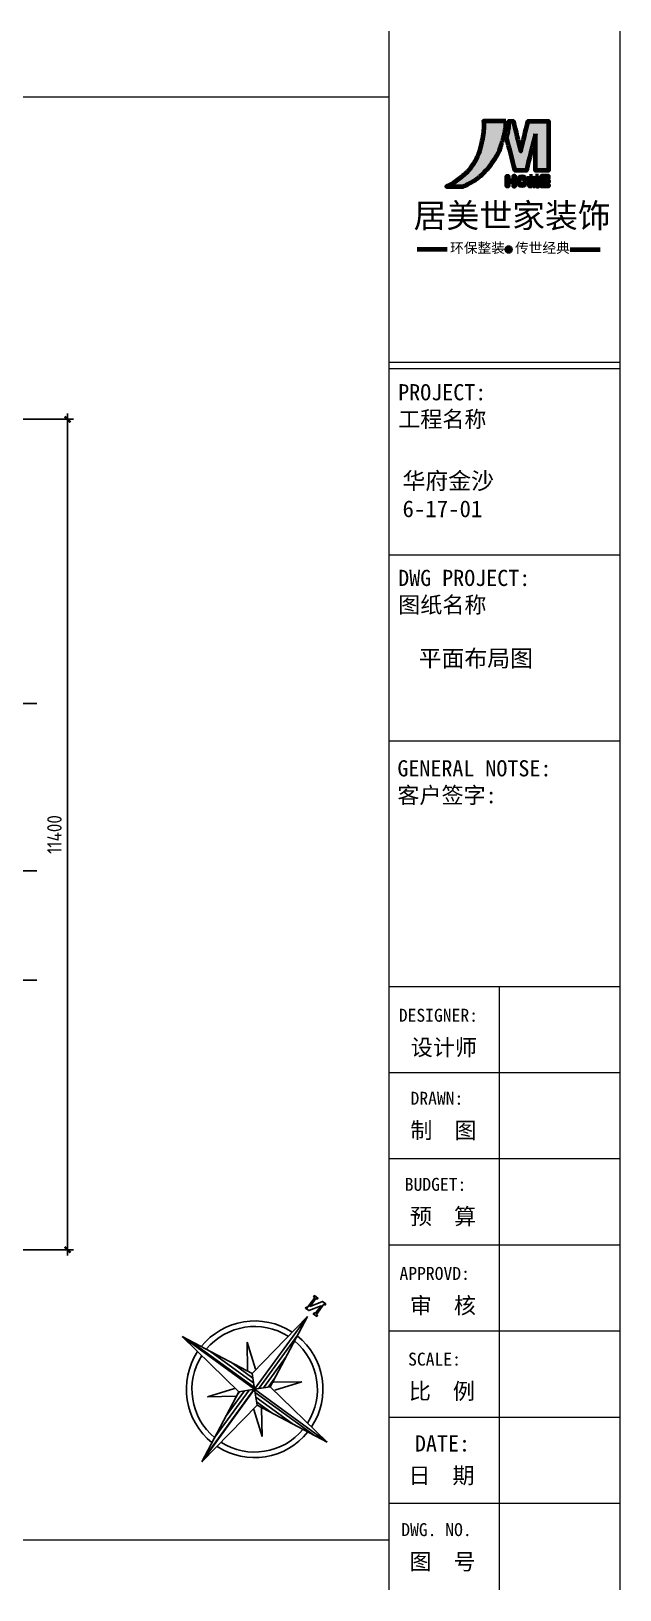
# Model space of a CAD drawing. Extents: x 643133 to 135659452, y -425133 to -387116.
# Drawn here: x 727485 to 735576, y -408736 to -387338 of the extents above; entities that cross this region are included whole.
import ezdxf
from ezdxf.enums import TextEntityAlignment as Align

# ---------------------------------------------------------------- set-up
doc = ezdxf.new("R2010")
doc.units = 0
doc.header["$LTSCALE"] = 10
doc.header["$MEASUREMENT"] = 0
for name, color, linetype in [('30', 30, 'Continuous'), ('34', 34, 'Continuous'), ('38', 38, 'Continuous')]:
    doc.layers.add(name, color=color, linetype=linetype)
doc.styles.add('12354', font='', dxfattribs={"height": 180})
doc.styles.add('ATT', font='')
doc.styles.get("Standard").update_dxf_attribs({"font": 'gbenor.shx', "bigfont": 'gbcbig.shx'})
doc.styles.get('12354').set_extended_font_data('SimSun')
doc.styles.get('ATT').set_extended_font_data('SimSun')

msp = doc.modelspace()

# ---------------------------------------------------------------- texts
at = {"layer": '30', "insert": (727805.5, -398366.8), "char_height": 200, "attachment_point": 5, "rotation": 90}
msp.add_mtext('11400', dxfattribs=at)
at = {"layer": '34', "style": '12354'}
for s, height, p in [('PROJECT:', 222.22, (732529.9, -392295)), ('工程名称', 222.22, (732529.9, -392664.3)), ('DWG PROJECT:', 222.218, (732529.9, -394844)), ('图纸名称', 222.22, (732529.9, -395213.2)), ('GENERAL NOTSE:', 222.218, (732518.6, -397457.8)), ('客户签字:', 222.22, (732518.6, -397827.1)), ('DESIGNER:', 177.77, (732537.7, -400848)), ('设计师', 222.22, (732702.9, -401289.2)), ('DRAWN:', 177.77, (732698.8, -401987.9)), ('制  图', 222.22, (732696.6, -402427.6)), ('BUDGET:', 177.77, (732619.6, -403169.2)), ('预  算', 222.22, (732691.6, -403608.9)), ('APPROVD:', 177.77, (732547.4, -404392.7)), ('审  核', 222.22, (732689.9, -404832.4)), ('SCALE:', 177.77, (732665.9, -405569.1)), ('比  例', 222.22, (732676.3, -406008.8)), ('DATE:', 222.22, (732759.9, -406726.3)), ('日  期', 222.22, (732668.9, -407166)), ('DWG. NO.', 177.77, (732571.9, -407909.4)), ('图  号', 222.22, (732684.7, -408349.1))]:
    msp.add_text(s, height=height, dxfattribs=at).set_placement(p, align=Align.MIDDLE_LEFT)
at = {"layer": '34', "linetype": 'ByBlock', "lineweight": -3, "char_height": 230.4, "width": 1957.949, "attachment_point": 1, "style": 'ATT'}
for s, insert in [('华府金沙6-17-01', (732588.6, -393395.7)), ('平面布局图', (732810.8, -395832.3))]:
    msp.add_mtext(s, dxfattribs=dict(at, insert=insert))

# ---------------------------------------------------------------- blocks, each defined once
blk = doc.blocks.new('A$C2F4C2F6D')
at = {"layer": '34', "lineweight": 70}
h = blk.add_hatch(color=256, dxfattribs=at)
h.dxf.hatch_style = 1
edge = h.paths.add_edge_path()
edge.add_spline(control_points=[(739, 1367), (741, 1347), (745, 1304), (733, 1230), (722, 1159), (703, 1075), (674, 1004), (632, 932), (582, 861), (512, 804), (441, 747), (395, 727), (369, 716)], knot_values=[821.693615, 821.693615, 821.693615, 821.693615, 881.714285, 951.692164, 1042.873539, 1097.88705, 1211.017281, 1271.746573, 1347.160579, 1471.309437, 1537.857957, 1620.799899, 1620.799899, 1620.799899, 1620.799899], weights=[1, 1, 1, 1, 1, 1, 1, 1, 1, 1, 1, 1, 1], degree=3, periodic=0)
edge.add_spline(control_points=[(369, 716), (425, 716), (481, 716), (537, 716)], knot_values=[820.693615, 820.693615, 820.693615, 820.693615, 821.693615, 821.693615, 821.693615, 821.693615], weights=[1, 1, 1, 1], degree=3, periodic=0)
edge.add_spline(control_points=[(537, 716), (556, 726), (602, 749), (661, 783), (716, 827), (755, 866), (797, 912), (831, 959), (870, 1018), (901, 1075), (916, 1136), (936, 1188), (950, 1246), (959, 1299), (962, 1337), (962, 1359), (962, 1367)], knot_values=[0, 0, 0, 0, 63.625453, 157.471195, 201.223304, 273.64864, 324.749062, 388.755508, 445.405141, 541.77799, 574.43262, 635.347493, 707.473665, 753.740434, 797.337565, 820.693615, 820.693615, 820.693615, 820.693615], weights=[1, 1, 1, 1, 1, 1, 1, 1, 1, 1, 1, 1, 1, 1, 1, 1, 1], degree=3, periodic=0)
edge.add_spline(control_points=[(962, 1367), (888, 1367), (814, 1367), (739, 1367)], knot_values=[1620.799899, 1620.799899, 1620.799899, 1620.799899, 1621.799899, 1621.799899, 1621.799899, 1621.799899], weights=[1, 1, 1, 1], degree=3, periodic=0)
edge = h.paths.add_edge_path()
edge.add_spline(control_points=[(1109, 1067), (1084, 1167), (1060, 1267), (1035, 1367)], knot_values=[5, 5, 5, 5, 6, 6, 6, 6], weights=[1, 1, 1, 1], degree=3, periodic=0)
edge.add_spline(control_points=[(1035, 1367), (1020, 1367), (1006, 1367), (991, 1367)], knot_values=[6, 6, 6, 6, 7, 7, 7, 7], weights=[1, 1, 1, 1], degree=3, periodic=0)
edge.add_spline(control_points=[(991, 1367), (992, 1359), (993, 1338), (990, 1299), (982, 1253), (972, 1221), (967, 1205)], knot_values=[7, 7, 7, 7, 30.180111, 71.314603, 122.667075, 171.80595, 171.80595, 171.80595, 171.80595], weights=[1, 1, 1, 1, 1, 1, 1], degree=3, periodic=0)
edge.add_spline(control_points=[(967, 1205), (996, 1096), (1024, 987), (1053, 877)], knot_values=[171.80595, 171.80595, 171.80595, 171.80595, 172.80595, 172.80595, 172.80595, 172.80595], weights=[1, 1, 1, 1], degree=3, periodic=0)
edge.add_spline(control_points=[(1053, 877), (1091, 877), (1128, 877), (1166, 877)], knot_values=[172.80595, 172.80595, 172.80595, 172.80595, 173.80595, 173.80595, 173.80595, 173.80595], weights=[1, 1, 1, 1], degree=3, periodic=0)
edge.add_spline(control_points=[(1166, 877), (1196, 998), (1226, 1118), (1257, 1239)], knot_values=[173.80595, 173.80595, 173.80595, 173.80595, 174.80595, 174.80595, 174.80595, 174.80595], weights=[1, 1, 1, 1], degree=3, periodic=0)
edge.add_spline(control_points=[(1257, 1239), (1257, 1118), (1257, 998), (1257, 877)], knot_values=[0, 0, 0, 0, 1, 1, 1, 1], weights=[1, 1, 1, 1], degree=3, periodic=0)
edge.add_spline(control_points=[(1257, 877), (1301, 877), (1345, 877), (1388, 877)], knot_values=[1, 1, 1, 1, 2, 2, 2, 2], weights=[1, 1, 1, 1], degree=3, periodic=0)
edge.add_spline(control_points=[(1388, 877), (1388, 1041), (1388, 1204), (1388, 1367)], knot_values=[2, 2, 2, 2, 3, 3, 3, 3], weights=[1, 1, 1, 1], degree=3, periodic=0)
edge.add_spline(control_points=[(1388, 1367), (1320, 1367), (1251, 1367), (1183, 1367)], knot_values=[3, 3, 3, 3, 4, 4, 4, 4], weights=[1, 1, 1, 1], degree=3, periodic=0)
edge.add_spline(control_points=[(1183, 1367), (1158, 1267), (1134, 1167), (1109, 1067)], knot_values=[4, 4, 4, 4, 5, 5, 5, 5], weights=[1, 1, 1, 1], degree=3, periodic=0)
h = blk.add_hatch(color=256, dxfattribs=at)
h.dxf.hatch_style = 1
h.paths.add_polyline_path([(1051, 819), (1036, 819), (1036, 777), (986, 777), (986, 819), (971, 819), (971, 719), (986, 719), (986, 762), (1036, 762), (1036, 719), (1051, 719)])
h = blk.add_hatch(color=256, dxfattribs=at)
h.dxf.hatch_style = 1
h.paths.add_polyline_path([(1168, 769, 1), (1077, 769, 1)])
h.paths.add_polyline_path([(1092, 769, -1), (1153, 769, -1)], flags=16)
h = blk.add_hatch(color=256, dxfattribs=at)
h.dxf.hatch_style = 1
h.paths.add_polyline_path([(1213, 804), (1215, 804), (1232, 719), (1253, 719), (1269, 804), (1271, 804), (1271, 719), (1286, 719), (1286, 819), (1256, 819), (1242, 744), (1228, 819), (1198, 819), (1198, 719), (1213, 719)])
h = blk.add_hatch(color=256, dxfattribs=at)
h.dxf.hatch_style = 1
h.paths.add_polyline_path([(1336, 760), (1386, 760), (1386, 776), (1336, 776), (1336, 804), (1388, 804), (1388, 819), (1318, 819), (1318, 804), (1318, 719), (1336, 719), (1388, 719), (1388, 734), (1336, 734)])
h = blk.add_hatch(color=256, dxfattribs=at)
h.dxf.hatch_style = 1
h.paths.add_polyline_path([(1009, 89, 1), (969, 89, 1)])
for p, q in [((1198, 819), (1228, 819)), ((1207, 819), (1222, 819)), ((1215, 804), (1232, 719)), ((1228, 819), (1242, 744)), ((1242, 744), (1256, 819)), ((1253, 719), (1269, 804)), ((1266, 819), (1256, 819)), ((1286, 819), (1256, 819)), ((1253, 719), (1232, 719)), ((376, 89), (76, 89)), ((1601, 89), (1901, 89))]:
    blk.add_line(p, q, dxfattribs=at)
for points in [[(986, 762), (986, 719), (971, 719), (971, 819), (986, 819), (986, 777)], [(986, 777), (1036, 777)], [(1036, 762), (1036, 719), (1051, 719), (1051, 819), (1036, 819), (1036, 777)], [(1215, 804), (1213, 804), (1213, 719), (1198, 719), (1198, 819)], [(1269, 804), (1271, 804), (1271, 719), (1286, 719), (1286, 819)], [(1336, 804), (1388, 804), (1388, 819), (1318, 819), (1318, 804)], [(1336, 719), (1318, 719), (1318, 804)], [(1336, 804), (1336, 776)], [(1036, 762), (986, 762)], [(1336, 734), (1388, 734), (1388, 719), (1318, 719), (1318, 734)], [(1336, 776), (1386, 776), (1386, 760), (1336, 760)], [(1336, 760), (1336, 734)]]:
    blk.add_lwpolyline(points, dxfattribs=at)
for centre, radius in [((1123, 769), 45.5), ((1123, 769), 30.5), ((989, 89), 20)]:
    blk.add_circle(centre, radius, dxfattribs=at)
for points, knots in [([(1257, 1239), (1257, 1118), (1257, 998), (1257, 877), (1301, 877), (1345, 877), (1388, 877), (1388, 1041), (1388, 1204), (1388, 1367), (1320, 1367), (1251, 1367), (1183, 1367), (1158, 1267), (1134, 1167), (1109, 1067), (1084, 1167), (1060, 1267), (1035, 1367), (1020, 1367), (1006, 1367), (991, 1367), (992, 1359), (993, 1338), (990, 1299), (982, 1253), (972, 1221), (967, 1205), (996, 1096), (1024, 987), (1053, 877), (1091, 877), (1128, 877), (1166, 877), (1196, 998), (1226, 1118), (1257, 1239)], [0, 0, 0, 0, 1, 1, 1, 2, 2, 2, 3, 3, 3, 4, 4, 4, 5, 5, 5, 6, 6, 6, 7, 7, 7, 30.180111, 71.314603, 122.667075, 171.80595, 171.80595, 171.80595, 172.80595, 172.80595, 172.80595, 173.80595, 173.80595, 173.80595, 174.80595, 174.80595, 174.80595, 174.80595]), ([(962, 1367), (962, 1359), (962, 1337), (959, 1299), (950, 1246), (936, 1188), (916, 1136), (901, 1075), (870, 1018), (831, 959), (797, 912), (755, 866), (716, 827), (661, 783), (602, 749), (556, 726), (537, 716), (481, 716), (425, 716), (369, 716), (395, 727), (441, 747), (512, 804), (582, 861), (632, 932), (674, 1004), (703, 1075), (722, 1159), (733, 1230), (745, 1304), (741, 1347), (739, 1367), (814, 1367), (888, 1367), (962, 1367)], [0, 0, 0, 0, 23.35605, 66.953181, 113.21995, 185.346122, 246.260995, 278.915625, 375.288474, 431.938107, 495.944553, 547.044975, 619.470311, 663.22242, 757.068162, 820.693615, 820.693615, 820.693615, 821.693615, 821.693615, 821.693615, 904.635557, 971.184077, 1095.332935, 1170.74694, 1231.476232, 1344.606464, 1399.619975, 1490.80135, 1560.779229, 1620.799899, 1620.799899, 1620.799899, 1621.799899, 1621.799899, 1621.799899, 1621.799899])]:
    blk.add_open_spline(points, degree=3, knots=knots, dxfattribs=at)
at = {"layer": '34', "lineweight": 70, "attachment_point": 1}
for s, insert, char_height, width in [('{\\fMicrosoft YaHei|b0|i0|c134|p34;居美世家装饰}', (42, 547), 240, 1991.83), ('{\\fMicrosoft YaHei|b0|i0|c134|p34;环保整装   传世经典}', (406, 155), 100, 2388.72)]:
    blk.add_mtext(s, dxfattribs=dict(at, insert=insert, char_height=char_height, width=width))
blk = doc.blocks.new('A$C07E851D9')
at = {"layer": '38'}
h = blk.add_hatch(dxfattribs=at)
h.set_pattern_fill('LINE', color=256, scale=6.830208, angle=90, style=0)
h.set_pattern_definition([(90, (-25554.993, -3691.864), (-21.68591, 7e-15), [])])
h.paths.add_polyline_path([(498, 640.3), (569.2, 569.2), (569.2, 1138.4)])
h.paths.add_polyline_path([(569.2, 0), (640.3, 498), (569.2, 569.2)])
h = blk.add_hatch(dxfattribs=at)
h.set_pattern_fill('LINE', color=256, scale=6.830208, style=0)
h.set_pattern_definition([(360, (-25554.993, -3691.864), (5e-15, 21.68591), [])])
h.paths.add_polyline_path([(0, 569.2), (498, 498), (569.2, 569.2)])
h.paths.add_polyline_path([(640.3, 640.3), (569.2, 569.2), (1138.4, 569.2)])
at = {"layer": '34'}
for p, q in [((498, 640.3, 210.3), (569.2, 1138.4, 210.3)), ((569.2, 1138.4, 210.3), (640.3, 640.3, 210.3)), ((569.2, 1138.4, 210.3), (569.2, 569.2, 210.3)), ((0, 569.2, 210.3), (498, 640.3, 210.3)), ((640.3, 640.3, 210.3), (1138.4, 569.2, 210.3)), ((0, 569.2, 210.3), (569.2, 569.2, 210.3)), ((498, 498, 210.3), (0, 569.2, 210.3)), ((569.2, 0, 210.3), (498, 498, 210.3)), ((569.2, 569.2, 210.3), (569.2, 0, 210.3)), ((569.2, 569.2, 210.3), (1138.4, 569.2, 210.3)), ((640.3, 498, 210.3), (569.2, 0, 210.3)), ((1138.4, 569.2, 210.3), (640.3, 498, 210.3))]:
    blk.add_line(p, q, dxfattribs=at)
at = {"layer": '38'}
for p, q in [((355.7, 782.6, 210.3), (498, 675.9, 210.3)), ((462.5, 640.3, 210.3), (355.7, 782.6, 210.3)), ((640.3, 675.9, 210.3), (782.6, 782.6, 210.3)), ((782.6, 782.6, 210.3), (675.9, 640.3, 210.3)), ((569.2, 569.2, 210.3), (498, 640.3, 210.3)), ((569.2, 569.2, 210.3), (640.3, 640.3, 210.3)), ((355.7, 355.7, 210.3), (462.5, 498, 210.3)), ((498, 498, 210.3), (569.2, 569.2, 210.3)), ((640.3, 498, 210.3), (569.2, 569.2, 210.3)), ((675.9, 498, 210.3), (782.6, 355.7, 210.3)), ((498, 462.5, 210.3), (355.7, 355.7, 210.3)), ((782.6, 355.7, 210.3), (640.3, 462.5, 210.3))]:
    blk.add_line(p, q, dxfattribs=at)
at = {"layer": '38', "elevation": 210.3}
blk.add_lwpolyline([(540.1, 1182.8), (549, 1182.8), (549, 1173.9), (522.4, 1173.9), (522.4, 1182.8), (531.2, 1182.8), (531.2, 1262.9), (522.4, 1262.9), (522.4, 1271.8), (549, 1271.8), (593.5, 1200.6), (593.5, 1262.9), (584.6, 1262.9), (584.6, 1271.8), (611.3, 1271.8), (611.3, 1262.9), (602.4, 1262.9), (602.4, 1182.8), (611.3, 1182.8), (611.3, 1173.9), (584.6, 1173.9), (540.1, 1245.1), (540.1, 1182.8)], dxfattribs=at)
at = {"layer": '38'}
for radius, start, end in [(432.8, 92.58912, 177.41088), (432.8, 2.58912, 87.41088), (397.7, 93.5464, 176.4536), (397.7, 3.5464, 86.4536), (432.8, 182.58912, 267.41088), (397.7, 183.5464, 266.4536), (432.8, 272.58912, 357.41088), (397.7, 273.5464, 356.4536)]:
    blk.add_arc((569.2, 569.2, 210.3), radius, start, end, dxfattribs=at)
blk = doc.blocks.new('_ArchTick')
at = {"color": 0, "linetype": 'ByBlock', "const_width": 0.4}
blk.add_lwpolyline([(-0.5, -0.5), (0.5, 0.5)], dxfattribs=at)

# ---------------------------------------------------------------- linework, layer by layer
at = {"layer": '30'}
for p, q in [((727985.5, -392586.8), (727985.5, -404146.8)), ((726985.5, -392666.8), (727565.5, -392666.8)), ((727485.5, -392666.8), (728065.5, -392666.8)), ((726985.5, -396566.8), (727565.5, -396566.8)), ((726985.5, -396566.8), (727565.5, -396566.8)), ((726985.5, -398866.8), (727565.5, -398866.8)), ((726985.5, -398866.8), (727565.5, -398866.8)), ((726985.5, -400366.8), (727565.5, -400366.8)), ((726985.5, -400366.8), (727565.5, -400366.8)), ((726985.5, -404066.8), (727565.5, -404066.8)), ((727485.5, -404066.8), (728065.5, -404066.8))]:
    msp.add_line(p, q, dxfattribs=at)
at = {"layer": '38', "lineweight": 5}
for p, q in [((732402.8, -387338.1), (732402.8, -408736.1)), ((735575.6, -387338.1), (735575.6, -408736.1)), ((707852.9, -388237.8), (732402.8, -388237.8)), ((732402.8, -391881.6), (735575.6, -391881.6)), ((732402.8, -391971.1), (735575.6, -391971.1)), ((732402.8, -394526.7), (735575.6, -394526.7)), ((732402.8, -397082.2), (735575.6, -397082.2)), ((732402.8, -400454.6), (735575.6, -400454.6)), ((733918.7, -400454.6), (733918.7, -408736.1)), ((735575.6, -401637.6), (732402.8, -401637.6)), ((735575.6, -402820.7), (732402.8, -402820.7)), ((735575.6, -404003.8), (732402.8, -404003.8)), ((735575.6, -405186.9), (732402.8, -405186.9)), ((735575.6, -406370), (732402.8, -406370)), ((735575.6, -407553), (732402.8, -407553)), ((732402.8, -408053.9), (705131.7, -408053.9))]:
    msp.add_line(p, q, dxfattribs=at)

# ---------------------------------------------------------------- block references
at = {"layer": '30'}
for name, p, xscale, yscale, zscale, rotation in [('_ArchTick', (727985.5, -392666.8), 80, 80, 80, 90), ('_ArchTick', (727985.5, -404066.8), 80, 80, 80, 270), ('A$C07E851D9', (730829.4, -407706.6, -455.9), -2.167603200084995, 2.167603200039594, 2.167603200058267, 323.9884921281784)]:
    msp.add_blockref(name, p, dxfattribs=dict(at, xscale=xscale, yscale=yscale, zscale=zscale, rotation=rotation))
at = {"layer": '34', "xscale": 1.378752506629098, "yscale": 1.37875250664365, "zscale": 1.378752506635597}
msp.add_blockref('A$C2F4C2F6D', (732683.6, -390458), dxfattribs=at)

msp.set_redraw_order([(e.dxf.handle, doc.entitydb.next_handle()) for e in msp.query("TEXT MTEXT ATTDEF DIMENSION ARC_DIMENSION")])  # texts and dimensions are drawn at this point

doc.saveas('drawing.dxf')
